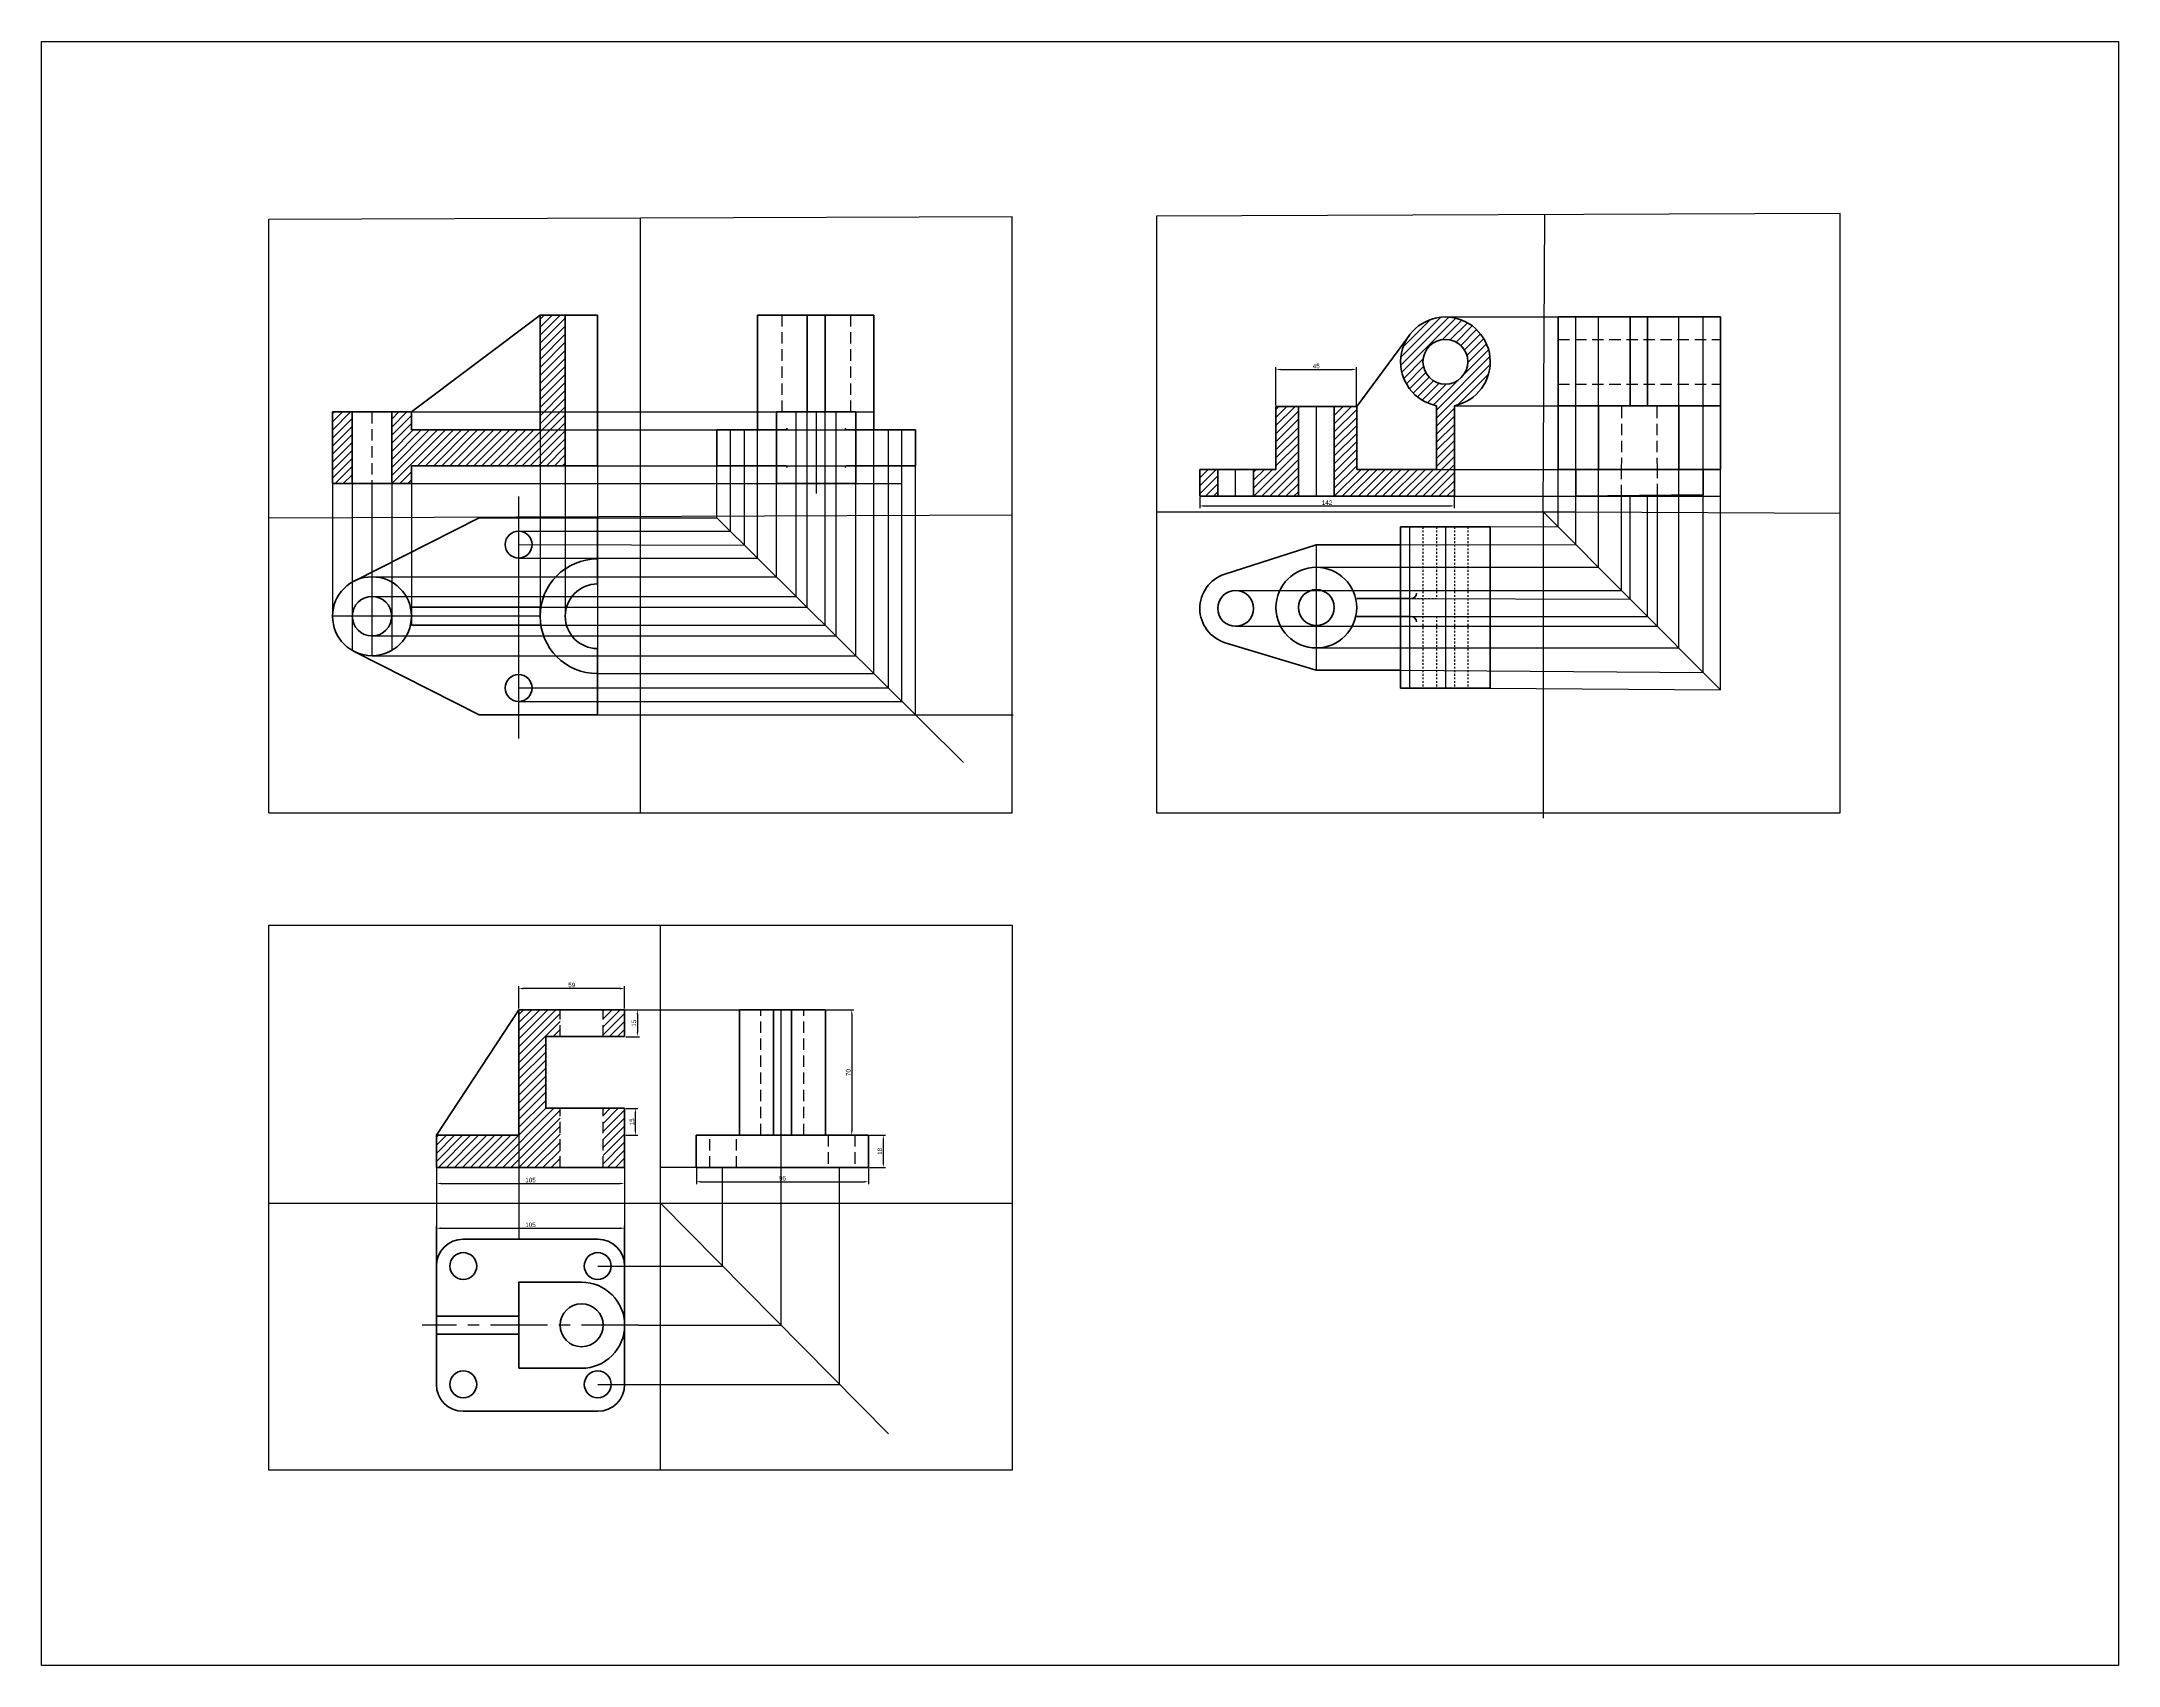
# Model space of a CAD drawing. Header units: millimetres. Extents: x 1139 to 36559, y 1596 to 14019.
# Drawn here: x 1150 to 2308, y 3028 to 3934 of the extents above; entities that cross this region are included whole.
import ezdxf

# ---------------------------------------------------------------- set-up
doc = ezdxf.new("R2010")
doc.units = ezdxf.units.MM
for name, pattern in [('CENTER', [50.8, 31.75, -6.35, 6.35, -6.35]), ('HIDDEN', [9.525, 6.35, -3.175]), ('JIS_02_1.0', [2, 1, -1])]:
    doc.linetypes.add(name, pattern=pattern)
doc.styles.get("Standard").update_dxf_attribs({"font": 'arial.ttf'})
doc.dimstyles.new('ISO-25', dxfattribs={"dimtxt": 2.5, "dimasz": 2.5, "dimexe": 1.25, "dimexo": 0.625, "dimtad": 1, "dimtxsty": 'Standard', "dimcen": 2.5, "dimadec": 0, "dimazin": 0, "dimtfac": 1, "dimtmove": 0, "dimatfit": 3, "dimfxl": 1, "dimarcsym": 0})

# ---------------------------------------------------------------- blocks, each defined once
blk = doc.blocks.new('*D102')
at = {"color": 0, "lineweight": -2, "transparency": 16777216}
for p, q in [((1838.3, 3730.6), (1838.3, 3752)), ((1840.8, 3750.7), (1880.8, 3750.7)), ((1883.3, 3730.6), (1883.3, 3752))]:
    blk.add_line(p, q, dxfattribs=at)
at = {"color": 0, "transparency": 16777216}
for points in [[(1840.8, 3751.1), (1840.8, 3750.3), (1838.3, 3750.7)], [(1880.8, 3751.1), (1880.8, 3750.3), (1883.3, 3750.7)]]:
    blk.add_solid(points, dxfattribs=at)
at = {"layer": 'Defpoints', "color": 0, "transparency": 16777216}
for p in [(1883.3, 3750.7), (1838.3, 3730), (1883.3, 3730)]:
    blk.add_point(p, dxfattribs=at)
at = {"color": 0, "transparency": 16777216, "insert": (1860.8, 3752.6), "char_height": 2.5, "attachment_point": 5}
blk.add_mtext('45', dxfattribs=at)
blk = doc.blocks.new('*D103')
at = {"color": 0, "lineweight": -2, "transparency": 16777216}
for p, q in [((1795.8, 3679.4), (1795.8, 3673.3)), ((1798.3, 3674.6), (1935.3, 3674.6)), ((1937.8, 3679.4), (1937.8, 3673.3))]:
    blk.add_line(p, q, dxfattribs=at)
at = {"color": 0, "transparency": 16777216}
for points in [[(1798.3, 3675), (1798.3, 3674.1), (1795.8, 3674.6)], [(1935.3, 3675), (1935.3, 3674.1), (1937.8, 3674.6)]]:
    blk.add_solid(points, dxfattribs=at)
at = {"layer": 'Defpoints', "color": 0, "transparency": 16777216}
for p in [(1795.8, 3680), (1937.8, 3680), (1937.8, 3674.6)]:
    blk.add_point(p, dxfattribs=at)
at = {"color": 0, "transparency": 16777216, "insert": (1866.8, 3676.4), "char_height": 2.5, "attachment_point": 5}
blk.add_mtext('142', dxfattribs=at)
blk = doc.blocks.new('*D99')
at = {"color": 0, "lineweight": -2, "transparency": 16777216}
for p, q in [((1475.6, 3393.5), (1483.3, 3393.5)), ((1482.1, 3391), (1482.1, 3381)), ((1475.6, 3378.5), (1483.3, 3378.5))]:
    blk.add_line(p, q, dxfattribs=at)
at = {"color": 0, "transparency": 16777216}
for points in [[(1481.7, 3391), (1482.5, 3391), (1482.1, 3393.5)], [(1481.7, 3381), (1482.5, 3381), (1482.1, 3378.5)]]:
    blk.add_solid(points, dxfattribs=at)
at = {"layer": 'Defpoints', "color": 0, "transparency": 16777216}
for p in [(1475, 3393.5), (1475, 3378.5), (1482.1, 3378.5)]:
    blk.add_point(p, dxfattribs=at)
at = {"color": 0, "transparency": 16777216, "insert": (1480.2, 3386), "char_height": 2.5, "attachment_point": 5, "rotation": 90}
blk.add_mtext('15', dxfattribs=at)
blk = doc.blocks.new('*D100')
at = {"color": 0, "lineweight": -2, "transparency": 16777216}
for p, q in [((1475.6, 3338.5), (1482.3, 3338.5)), ((1481, 3326), (1481, 3336)), ((1475.6, 3323.5), (1482.3, 3323.5))]:
    blk.add_line(p, q, dxfattribs=at)
at = {"color": 0, "transparency": 16777216}
for points in [[(1480.6, 3336), (1481.4, 3336), (1481, 3338.5)], [(1480.6, 3326), (1481.4, 3326), (1481, 3323.5)]]:
    blk.add_solid(points, dxfattribs=at)
at = {"layer": 'Defpoints', "color": 0, "transparency": 16777216}
for p in [(1475, 3338.5), (1481, 3338.5), (1475, 3323.5)]:
    blk.add_point(p, dxfattribs=at)
at = {"color": 0, "transparency": 16777216, "insert": (1479.1, 3331), "char_height": 2.5, "attachment_point": 5, "rotation": 90}
blk.add_mtext('15', dxfattribs=at)
blk = doc.blocks.new('*D101')
at = {"color": 0, "lineweight": -2, "transparency": 16777216}
for p, q in [((1370, 3304.9), (1370, 3295.4)), ((1475, 3304.9), (1475, 3295.4)), ((1372.5, 3296.6), (1472.5, 3296.6))]:
    blk.add_line(p, q, dxfattribs=at)
at = {"color": 0, "transparency": 16777216}
for points in [[(1372.5, 3297), (1372.5, 3296.2), (1370, 3296.6)], [(1472.5, 3297), (1472.5, 3296.2), (1475, 3296.6)]]:
    blk.add_solid(points, dxfattribs=at)
at = {"layer": 'Defpoints', "color": 0, "transparency": 16777216}
for p in [(1370, 3305.5), (1475, 3305.5), (1475, 3296.6)]:
    blk.add_point(p, dxfattribs=at)
at = {"color": 0, "transparency": 16777216, "insert": (1422.5, 3298.5), "char_height": 2.5, "attachment_point": 5}
blk.add_mtext('105', dxfattribs=at)
blk = doc.blocks.new('*D104')
at = {"color": 0, "lineweight": -2, "transparency": 16777216}
for p, q in [((1416, 3394.2), (1416, 3406.6)), ((1475, 3394.2), (1475, 3406.6)), ((1472.5, 3405.4), (1418.5, 3405.4))]:
    blk.add_line(p, q, dxfattribs=at)
at = {"color": 0, "transparency": 16777216}
for points in [[(1418.5, 3405.8), (1418.5, 3404.9), (1416, 3405.4)], [(1472.5, 3405.8), (1472.5, 3404.9), (1475, 3405.4)]]:
    blk.add_solid(points, dxfattribs=at)
at = {"layer": 'Defpoints', "color": 0, "transparency": 16777216}
for p in [(1416, 3405.4), (1416, 3393.5), (1475, 3393.5)]:
    blk.add_point(p, dxfattribs=at)
at = {"color": 0, "transparency": 16777216, "insert": (1445.5, 3407.3), "char_height": 2.5, "attachment_point": 5}
blk.add_mtext('59', dxfattribs=at)
blk = doc.blocks.new('*D105')
at = {"color": 0, "lineweight": -2, "transparency": 16777216}
for p, q in [((1515, 3304.9), (1515, 3296.3)), ((1611, 3304.9), (1611, 3296.3)), ((1517.5, 3297.6), (1608.5, 3297.6))]:
    blk.add_line(p, q, dxfattribs=at)
at = {"color": 0, "transparency": 16777216}
for points in [[(1517.5, 3298), (1517.5, 3297.1), (1515, 3297.6)], [(1608.5, 3298), (1608.5, 3297.1), (1611, 3297.6)]]:
    blk.add_solid(points, dxfattribs=at)
at = {"layer": 'Defpoints', "color": 0, "transparency": 16777216}
for p in [(1515, 3305.5), (1611, 3305.5), (1611, 3297.6)]:
    blk.add_point(p, dxfattribs=at)
at = {"color": 0, "transparency": 16777216, "insert": (1563, 3299.5), "char_height": 2.5, "attachment_point": 5}
blk.add_mtext('96', dxfattribs=at)
blk = doc.blocks.new('*D106')
at = {"color": 0, "lineweight": -2, "transparency": 16777216}
for p, q in [((1587.6, 3393.5), (1602.9, 3393.5)), ((1601.7, 3391), (1601.7, 3326)), ((1587.6, 3323.5), (1602.9, 3323.5))]:
    blk.add_line(p, q, dxfattribs=at)
at = {"color": 0, "transparency": 16777216}
for points in [[(1601.3, 3391), (1602.1, 3391), (1601.7, 3393.5)], [(1601.3, 3326), (1602.1, 3326), (1601.7, 3323.5)]]:
    blk.add_solid(points, dxfattribs=at)
at = {"layer": 'Defpoints', "color": 0, "transparency": 16777216}
for p in [(1587, 3393.5), (1587, 3323.5), (1601.7, 3323.5)]:
    blk.add_point(p, dxfattribs=at)
at = {"color": 0, "transparency": 16777216, "insert": (1599.8, 3358.5), "char_height": 2.5, "attachment_point": 5, "rotation": 90}
blk.add_mtext('70', dxfattribs=at)
blk = doc.blocks.new('*D107')
at = {"color": 0, "lineweight": -2, "transparency": 16777216}
for p, q in [((1611.6, 3323.5), (1620.5, 3323.5)), ((1619.3, 3321), (1619.3, 3308)), ((1611.6, 3305.5), (1620.5, 3305.5))]:
    blk.add_line(p, q, dxfattribs=at)
at = {"color": 0, "transparency": 16777216}
for points in [[(1618.9, 3321), (1619.7, 3321), (1619.3, 3323.5)], [(1618.9, 3308), (1619.7, 3308), (1619.3, 3305.5)]]:
    blk.add_solid(points, dxfattribs=at)
at = {"layer": 'Defpoints', "color": 0, "transparency": 16777216}
for p in [(1611, 3323.5), (1611, 3305.5), (1619.3, 3305.5)]:
    blk.add_point(p, dxfattribs=at)
at = {"color": 0, "transparency": 16777216, "insert": (1617.4, 3314.5), "char_height": 2.5, "attachment_point": 5, "rotation": 90}
blk.add_mtext('18', dxfattribs=at)
blk = doc.blocks.new('*D108')
at = {"color": 0, "lineweight": -2, "transparency": 16777216}
for p, q in [((1370, 3251.2), (1370, 3272.9)), ((1372.5, 3271.6), (1472.5, 3271.6)), ((1475, 3251.2), (1475, 3272.9))]:
    blk.add_line(p, q, dxfattribs=at)
at = {"color": 0, "transparency": 16777216}
for points in [[(1372.5, 3272.1), (1372.5, 3271.2), (1370, 3271.6)], [(1472.5, 3272.1), (1472.5, 3271.2), (1475, 3271.6)]]:
    blk.add_solid(points, dxfattribs=at)
at = {"layer": 'Defpoints', "color": 0, "transparency": 16777216}
for p in [(1475, 3271.6), (1370, 3250.5), (1475, 3250.5)]:
    blk.add_point(p, dxfattribs=at)
at = {"color": 0, "transparency": 16777216, "insert": (1422.5, 3273.5), "char_height": 2.5, "attachment_point": 5}
blk.add_mtext('105', dxfattribs=at)

msp = doc.modelspace()

# ---------------------------------------------------------------- hatches: boundary and pattern name
at = {"linetype": 'HIDDEN'}
h = msp.add_hatch(dxfattribs=at)
h.set_pattern_fill('ANSI31', color=256)
h.set_pattern_definition([(45, (521.5324, 1642.1952), (-2.245064, 2.245064), [])])
h.paths.add_polyline_path([(1345.082, 3687.006), (1356.082, 3687.006), (1356.082, 3697.006), (1368.082, 3697.006), (1441.846, 3697.006), (1441.846, 3781.006), (1427.846, 3781.006), (1427.846, 3717.006), (1368.082, 3717.006), (1356.082, 3717.006), (1356.082, 3727.006), (1345.082, 3727.006)])
h.paths.add_polyline_path([(1323.082, 3727.006), (1312.082, 3727.006), (1312.082, 3687.006), (1323.082, 3687.006)])
h = msp.add_hatch()
h.set_pattern_fill('ANSI31', color=256)
h.set_pattern_definition([(45, (-732.341, 1593.2207), (-2.245064, 2.245064), [])])
h.paths.add_polyline_path([(1805.839, 3694.995), (1795.839, 3694.995), (1795.839, 3679.995), (1805.839, 3679.995)])
h.paths.add_polyline_path([(1850.839, 3694.995), (1825.839, 3694.995), (1825.839, 3679.995), (1850.839, 3679.995)])
h.paths.add_polyline_path([(1850.839, 3729.995), (1838.339, 3729.995), (1838.339, 3694.995), (1850.839, 3694.995)])
h.paths.add_polyline_path([(1883.339, 3729.995), (1870.839, 3729.995), (1870.839, 3694.995), (1883.339, 3694.995)], flags=17)
h.paths.add_polyline_path([(1937.839, 3730.5, 0.35639396), (1957.839, 3754.995), (1945.339, 3754.995, -1), (1920.339, 3754.995), (1907.839, 3754.995, 0.35639396), (1927.839, 3730.5), (1927.839, 3694.995), (1870.839, 3694.995), (1870.839, 3679.995), (1937.839, 3679.995)])
h.paths.add_polyline_path([(1945.339, 3754.995), (1957.839, 3754.995, 1), (1907.839, 3754.995), (1920.339, 3754.995, -1)])
at = {"linetype": 'CENTER', "true_color": 0xffffff}
h = msp.add_hatch(dxfattribs=at)
h.set_pattern_fill('ANSI31')
h.set_pattern_definition([(45, (99.5718, 2146.2624), (-2.245064, 2.245064), [])])
h.paths.add_polyline_path([(1415.996, 3323.529), (1369.996, 3323.529), (1369.996, 3305.529), (1415.996, 3305.529)])
h.paths.add_polyline_path([(1438.996, 3338.529), (1430.996, 3338.529), (1430.996, 3378.529), (1438.996, 3378.529), (1438.996, 3393.529), (1415.996, 3393.529), (1415.996, 3323.529), (1415.996, 3305.529), (1438.996, 3305.529)])
h.paths.add_polyline_path([(1474.996, 3338.529), (1462.996, 3338.529), (1462.996, 3305.529), (1474.996, 3305.529), (1474.996, 3323.529)])
h.paths.add_polyline_path([(1474.996, 3393.529), (1462.996, 3393.529), (1462.996, 3378.529), (1474.996, 3378.529)])

# ---------------------------------------------------------------- linework, layer by layer
for p, q in [((1149.748, 3933.65), (2308.275, 3933.65)), ((1149.748, 3027.722), (1149.748, 3933.65)), ((2308.275, 3933.65), (2308.275, 3027.722)), ((1276.618, 3834.627), (1691.205, 3835.976)), ((1483.912, 3503.424), (1483.912, 3835.301)), ((1691.205, 3503.424), (1691.205, 3835.976)), ((2153.042, 3837.687), (1771.689, 3836.238)), ((1771.689, 3836.238), (1771.689, 3503.424)), ((1987.446, 3671.306), (1988.24, 3837.061)), ((2153.042, 3503.424), (2153.042, 3837.687)), ((1276.618, 3503.424), (1276.618, 3834.627)), ((1549.135, 3781.006), (1614.048, 3781.006)), ((1549.135, 3645.532), (1549.135, 3781.006)), ((1576.811, 3618.032), (1576.811, 3781.006)), ((1586.875, 3608.032), (1586.875, 3781.006)), ((1614.048, 3581.032), (1614.048, 3781.006)), ((1932.839, 3779.995), (2086.326, 3779.995)), ((1995.683, 3663.035), (1995.683, 3779.995)), ((2086.326, 3779.995), (1995.683, 3779.995)), ((2005.565, 3653.11), (2005.565, 3779.995)), ((2018.234, 3640.387), (2018.234, 3779.995)), ((2063.042, 3595.387), (2063.042, 3779.995)), ((2076.635, 3581.735), (2076.635, 3779.995)), ((2086.326, 3572.002), (2086.326, 3779.995)), ((2086.326, 3730.5), (2086.326, 3779.995)), ((1937.839, 3730.5), (2086.326, 3730.5)), ((1356.082, 3727.006), (1614.048, 3727.006)), ((1559.702, 3635.032), (1559.702, 3727.006)), ((1570.772, 3624.032), (1570.772, 3727.006)), ((1581.843, 3727.006), (1581.843, 3681.467)), ((1592.913, 3602.032), (1592.913, 3727.006)), ((1603.984, 3591.032), (1603.984, 3727.006)), ((1860.839, 3729.995), (1860.839, 3679.995)), ((1427.846, 3717.006), (1427.846, 3608.032)), ((1427.846, 3717.006), (1637.195, 3717.006)), ((1526.491, 3668.032), (1526.491, 3717.006)), ((1526.491, 3717.006), (1526.491, 3697.006)), ((1534.039, 3660.532), (1534.039, 3717.006)), ((1541.855, 3652.765), (1541.855, 3717.006)), ((1622.099, 3573.032), (1622.099, 3717.006)), ((1629.647, 3565.532), (1629.647, 3717.006)), ((1637.195, 3558.032), (1637.195, 3717.006)), ((1441.846, 3697.006), (1441.846, 3613.032)), ((1459.846, 3697.006), (1459.846, 3631.032)), ((1459.846, 3697.006), (1629.647, 3697.006)), ((1312.082, 3687.006), (1312.082, 3613.032)), ((1323.082, 3687.006), (1323.082, 3593.979)), ((1334.082, 3687.006), (1334.082, 3591.032)), ((1345.082, 3687.006), (1345.082, 3593.979)), ((1356.082, 3687.006), (1356.082, 3608.032)), ((1356.082, 3687.006), (1629.647, 3687.006)), ((1815.839, 3679.995), (1815.839, 3694.995)), ((1927.839, 3694.995), (2086.326, 3694.995)), ((1415.846, 3679.934), (1415.846, 3544.859)), ((1795.839, 3679.995), (1937.839, 3679.995)), ((1937.839, 3679.995), (1795.839, 3679.995)), ((1937.839, 3679.995), (2086.326, 3679.995)), ((2031.139, 3627.426), (2031.139, 3680.308)), ((2035.969, 3622.575), (2035.969, 3680.368)), ((2045.616, 3612.887), (2045.616, 3680.486)), ((2045.616, 3680.486), (2045.616, 3679.995)), ((2051.054, 3607.426), (2051.054, 3680.552)), ((1276.618, 3668.032), (1691.205, 3669.7)), ((1459.846, 3668.032), (1526.491, 3668.032)), ((1526.491, 3668.032), (1664.006, 3531.392)), ((1771.689, 3671.306), (2005.565, 3671.306)), ((1907.839, 3662.887), (1957.839, 3662.887)), ((1957.839, 3662.887), (1995.683, 3663.035)), ((1987.446, 3671.306), (1987.446, 3572.683)), ((1987.446, 3671.306), (2086.326, 3572.002)), ((2005.565, 3671.306), (2153.042, 3670.556)), ((1415.846, 3660.532), (1534.039, 3660.532)), ((1415.846, 3653.032), (1541.855, 3652.765)), ((1860.839, 3652.887), (1860.839, 3582.887)), ((1907.839, 3652.887), (2005.565, 3653.11)), ((1415.846, 3645.532), (1549.135, 3645.532)), ((1860.839, 3640.387), (2018.234, 3640.387)), ((1334.082, 3635.032), (1559.702, 3635.032)), ((1459.846, 3631.032), (1459.846, 3595.032)), ((1815.839, 3627.426), (2031.139, 3627.426)), ((1334.082, 3624.032), (1570.772, 3624.032)), ((1427.846, 3613.032), (1427.846, 3618.032)), ((1427.846, 3618.032), (1576.811, 3618.032)), ((1805.839, 3617.887), (1805.839, 3617.426)), ((1825.839, 3617.887), (1825.839, 3617.426)), ((1907.839, 3622.887), (2035.969, 3622.575)), ((1912.719, 3622.887), (1913.719, 3622.887)), ((1916.719, 3625.887), (1916.719, 3625.887)), ((1427.846, 3613.032), (1312.082, 3613.032)), ((1427.846, 3608.032), (1586.875, 3608.032)), ((1815.839, 3607.426), (2051.054, 3607.426)), ((1907.839, 3612.887), (2045.616, 3612.887)), ((1912.719, 3612.887), (1913.719, 3612.887)), ((1916.719, 3609.887), (1916.719, 3609.887)), ((1334.082, 3602.032), (1592.913, 3602.032)), ((1459.846, 3595.032), (1459.846, 3558.032)), ((1860.839, 3595.387), (2063.042, 3595.387)), ((1334.082, 3591.032), (1603.984, 3591.032)), ((1459.846, 3581.032), (1614.048, 3581.032)), ((1907.839, 3582.887), (2076.635, 3581.735)), ((1415.846, 3573.032), (1622.099, 3573.032)), ((1957.839, 3572.887), (2086.326, 3572.002)), ((1987.446, 3572.683), (1987.446, 3503.424)), ((1415.846, 3565.532), (1629.647, 3565.532)), ((1459.846, 3558.032), (1691.725, 3558.032)), ((1276.618, 3503.424), (1691.205, 3503.424)), ((1771.689, 3503.424), (2153.042, 3503.424)), ((1987.446, 3503.424), (1987.446, 3500.441)), ((2308.275, 3027.722), (1149.748, 3027.722))]:
    msp.add_line(p, q)
at = {"lineweight": 40}
for p, q in [((1356.082, 3727.006), (1427.846, 3781.006)), ((1441.846, 3781.006), (1427.846, 3781.006)), ((1427.846, 3781.006), (1427.846, 3717.006)), ((1459.846, 3781.006), (1441.846, 3781.006)), ((1441.846, 3781.006), (1441.846, 3697.006)), ((1459.846, 3717.006), (1459.846, 3781.006)), ((1549.135, 3717.006), (1549.135, 3781.006)), ((1549.135, 3781.006), (1614.048, 3781.006)), ((1576.811, 3727.006), (1576.811, 3781.006)), ((1576.811, 3781.006), (1586.875, 3781.006)), ((1586.875, 3781.006), (1586.875, 3727.006)), ((1614.048, 3781.006), (1614.048, 3717.006)), ((1356.082, 3727.006), (1312.082, 3727.006)), ((1312.082, 3727.006), (1312.082, 3687.006)), ((1323.082, 3727.006), (1323.082, 3687.006)), ((1345.082, 3727.006), (1345.082, 3687.006)), ((1356.082, 3717.006), (1356.082, 3727.006)), ((1603.984, 3727.006), (1559.702, 3727.006)), ((1559.702, 3727.006), (1559.702, 3687.006)), ((1603.984, 3687.006), (1603.984, 3727.006)), ((1368.082, 3717.006), (1356.082, 3717.006)), ((1368.082, 3717.006), (1427.846, 3717.006)), ((1459.846, 3717.006), (1459.846, 3697.006)), ((1526.491, 3717.006), (1562.668, 3717.006)), ((1526.491, 3717.006), (1526.491, 3697.006)), ((1562.668, 3717.006), (1564.668, 3717.006)), ((1601.017, 3717.006), (1599.017, 3717.006)), ((1637.195, 3717.006), (1601.017, 3717.006)), ((1637.195, 3717.006), (1637.195, 3697.006)), ((1356.082, 3697.006), (1356.082, 3687.006)), ((1356.082, 3697.006), (1368.082, 3697.006)), ((1459.846, 3697.006), (1368.082, 3697.006)), ((1526.491, 3697.006), (1562.668, 3697.006)), ((1562.668, 3697.006), (1564.668, 3697.006)), ((1601.017, 3697.006), (1599.017, 3697.006)), ((1637.195, 3697.006), (1601.017, 3697.006)), ((1312.082, 3687.006), (1356.082, 3687.006)), ((1559.702, 3687.006), (1603.984, 3687.006)), ((1393.846, 3668.032), (1324.126, 3632.65)), ((1459.846, 3668.032), (1393.846, 3668.032)), ((1459.846, 3631.032), (1459.846, 3668.032)), ((1427.846, 3618.032), (1356.082, 3618.032)), ((1427.846, 3608.032), (1356.082, 3608.032)), ((1393.846, 3558.032), (1324.126, 3593.413)), ((1459.846, 3595.032), (1459.846, 3558.032)), ((1459.846, 3558.032), (1393.846, 3558.032)), ((1369.996, 3323.529), (1415.996, 3393.529)), ((1474.996, 3393.529), (1415.996, 3393.529)), ((1415.996, 3393.529), (1415.996, 3323.529)), ((1474.996, 3393.529), (1474.996, 3378.529)), ((1586.996, 3393.529), (1538.996, 3393.529)), ((1538.996, 3393.529), (1538.996, 3323.529)), ((1557.996, 3323.529), (1557.996, 3393.529)), ((1567.996, 3323.529), (1567.996, 3393.529)), ((1586.996, 3393.529), (1586.996, 3323.529)), ((1430.996, 3378.529), (1430.996, 3338.529)), ((1474.996, 3378.529), (1430.996, 3378.529)), ((1474.996, 3338.529), (1430.996, 3338.529)), ((1474.996, 3323.529), (1474.996, 3338.529)), ((1415.996, 3323.529), (1369.996, 3323.529)), ((1369.996, 3323.529), (1369.996, 3305.529)), ((1474.996, 3305.529), (1474.996, 3323.529)), ((1514.996, 3305.529), (1514.996, 3323.529)), ((1514.996, 3323.529), (1610.996, 3323.529)), ((1610.996, 3323.529), (1610.996, 3305.529)), ((1369.996, 3305.529), (1474.996, 3305.529)), ((1514.996, 3305.529), (1610.996, 3305.529)), ((1384.996, 3265.529), (1459.996, 3265.529)), ((1369.996, 3184.529), (1369.996, 3250.529)), ((1474.996, 3250.529), (1474.996, 3184.529)), ((1450.996, 3241.529), (1415.996, 3241.529)), ((1415.996, 3241.529), (1415.996, 3193.529)), ((1415.996, 3222.529), (1369.996, 3222.529)), ((1415.996, 3212.529), (1369.996, 3212.529)), ((1415.996, 3193.529), (1450.996, 3193.529)), ((1459.996, 3169.529), (1384.996, 3169.529))]:
    msp.add_line(p, q, dxfattribs=at)
at = {"linetype": 'HIDDEN'}
for p, q in [((1562.668, 3781.006), (1562.668, 3727.006)), ((1601.017, 3781.006), (1601.017, 3727.006)), ((1334.082, 3727.006), (1334.082, 3687.006))]:
    msp.add_line(p, q, dxfattribs=at)
at = {"color": 3, "lineweight": 40}
for p, q in [((1995.683, 3779.995), (1995.683, 3730.5)), ((1995.683, 3779.995), (2086.326, 3779.995)), ((2086.326, 3779.995), (2086.326, 3730.5)), ((1995.683, 3730.5), (2018.234, 3730.5)), ((2063.042, 3730.5), (2086.326, 3730.5)), ((1907.839, 3662.887), (1907.839, 3572.887)), ((1907.839, 3662.887), (1957.839, 3662.887)), ((1957.839, 3662.887), (1957.839, 3572.887)), ((1957.839, 3572.887), (1907.839, 3572.887))]:
    msp.add_line(p, q, dxfattribs=at)
at = {"color": 4, "lineweight": 40}
for p, q in [((2035.969, 3730.5), (2035.969, 3779.995)), ((2045.616, 3730.5), (2045.616, 3779.995)), ((1883.339, 3729.995), (1912.719, 3769.834)), ((1912.719, 3622.887), (1883.339, 3622.887)), ((1912.719, 3612.887), (1883.339, 3612.887))]:
    msp.add_line(p, q, dxfattribs=at)
at = {"color": 3, "linetype": 'HIDDEN'}
for p, q in [((1995.683, 3767.495), (2086.326, 3767.495)), ((1995.683, 3742.495), (2086.326, 3742.495))]:
    msp.add_line(p, q, dxfattribs=at)
at = {"color": 6, "lineweight": 40}
for p, q in [((1927.839, 3730.5), (1927.839, 3694.995)), ((1937.839, 3730.5), (1937.839, 3679.995)), ((1995.683, 3730.5), (1995.683, 3694.995)), ((1995.683, 3730.5), (2018.234, 3730.5)), ((2063.042, 3730.5), (2086.326, 3730.5)), ((2086.326, 3730.5), (2086.326, 3694.995)), ((1995.683, 3694.995), (2005.565, 3694.995)), ((2086.326, 3694.995), (2076.635, 3694.995))]:
    msp.add_line(p, q, dxfattribs=at)
at = {"color": 242, "lineweight": 40, "true_color": 0xcd2027}
for p, q in [((2018.234, 3694.995), (2018.234, 3730.5)), ((2018.234, 3730.5), (2063.042, 3730.5)), ((2063.042, 3730.5), (2063.042, 3694.995)), ((1838.339, 3694.995), (1838.339, 3729.995)), ((1838.339, 3729.995), (1883.339, 3729.995)), ((1850.839, 3729.995), (1850.839, 3679.995)), ((1870.839, 3729.995), (1870.839, 3679.995)), ((1883.339, 3694.995), (1883.339, 3729.995))]:
    msp.add_line(p, q, dxfattribs=at)
at = {"color": 1, "linetype": 'HIDDEN'}
for p, q in [((2031.139, 3694.995), (2031.249, 3730.5)), ((2051.054, 3694.995), (2050.912, 3730.5))]:
    msp.add_line(p, q, dxfattribs=at)
at = {"color": 2, "lineweight": 40}
for p, q in [((1795.839, 3679.995), (1795.839, 3694.995)), ((1795.839, 3694.995), (1838.339, 3694.995)), ((1805.839, 3679.995), (1805.839, 3694.995)), ((1825.839, 3679.995), (1825.839, 3694.995)), ((1883.339, 3694.995), (1927.839, 3694.995)), ((2005.565, 3694.995), (2076.635, 3694.995)), ((2005.565, 3694.995), (2005.565, 3679.995)), ((2076.635, 3680.865), (2076.635, 3694.995)), ((1815.839, 3679.995), (1795.839, 3679.995)), ((1937.839, 3679.995), (1815.839, 3679.995)), ((2005.565, 3679.995), (2076.635, 3680.865)), ((1860.839, 3652.887), (1809.723, 3636.468)), ((1907.839, 3652.887), (1860.839, 3652.887)), ((1860.839, 3582.887), (1810.038, 3598.286)), ((1907.839, 3582.887), (1860.839, 3582.887))]:
    msp.add_line(p, q, dxfattribs=at)
at = {"color": 2, "linetype": 'HIDDEN'}
for p, q in [((2031.139, 3679.995), (2031.139, 3694.995)), ((2051.054, 3680.552), (2051.054, 3694.995))]:
    msp.add_line(p, q, dxfattribs=at)
at = {"color": 3, "linetype": 'JIS_02_1.0'}
for p, q in [((1920.339, 3662.887), (1920.339, 3572.887)), ((1945.339, 3662.887), (1945.339, 3572.887))]:
    msp.add_line(p, q, dxfattribs=at)
at = {"color": 6, "linetype": 'JIS_02_1.0', "lineweight": -3}
for p, q in [((1927.839, 3662.887), (1927.839, 3622.887)), ((1937.839, 3662.887), (1937.839, 3572.887)), ((1927.839, 3612.887), (1927.839, 3572.887))]:
    msp.add_line(p, q, dxfattribs=at)
at = {"color": 4, "linetype": 'JIS_02_1.0'}
for p, q in [((1913.219, 3622.887), (1927.839, 3622.887)), ((1912.719, 3612.887), (1927.839, 3612.887))]:
    msp.add_line(p, q, dxfattribs=at)
at = {"color": 7, "true_color": 0xffffff}
for p, q in [((1494.996, 3136.755), (1494.996, 3440.65)), ((1474.996, 3393.529), (1494.996, 3393.529)), ((1494.996, 3393.529), (1538.996, 3393.529)), ((1562.266, 3217.529), (1562.266, 3393.529)), ((1415.996, 3323.529), (1415.996, 3265.529)), ((1369.996, 3305.529), (1369.996, 3285.529)), ((1474.996, 3305.529), (1474.996, 3250.529)), ((1514.996, 3305.529), (1494.996, 3305.529)), ((1529.62, 3250.529), (1529.62, 3305.529)), ((1594.912, 3184.529), (1594.912, 3305.529)), ((1276.618, 3285.529), (1691.205, 3285.529)), ((1369.996, 3285.529), (1369.996, 3250.529)), ((1494.996, 3285.529), (1622.154, 3156.991)), ((1459.996, 3250.529), (1529.62, 3250.529)), ((1482.776, 3217.529), (1562.266, 3217.529)), ((1459.996, 3184.529), (1594.912, 3184.529))]:
    msp.add_line(p, q, dxfattribs=at)
at = {"color": 7, "linetype": 'HIDDEN', "true_color": 0xffffff}
for p, q in [((1438.996, 3378.529), (1438.996, 3393.529)), ((1462.996, 3378.529), (1462.996, 3393.529)), ((1550.996, 3323.529), (1550.996, 3393.529)), ((1574.996, 3323.529), (1574.996, 3393.529)), ((1438.996, 3305.529), (1438.996, 3338.529)), ((1462.996, 3305.529), (1462.996, 3338.529)), ((1522.496, 3305.529), (1522.496, 3323.529)), ((1537.496, 3305.529), (1537.496, 3323.529)), ((1588.496, 3323.529), (1588.496, 3305.529)), ((1603.496, 3323.529), (1603.496, 3305.529))]:
    msp.add_line(p, q, dxfattribs=at)
at = {"color": 7, "linetype": 'CENTER', "true_color": 0xffffff}
msp.add_line((1482.776, 3217.529), (1362.096, 3217.529), dxfattribs=at)
for points in [[(1912.719, 3662.887), (1912.719, 3572.887)], [(1932.839, 3662.887), (1932.839, 3572.887)]]:
    msp.add_lwpolyline(points)
at = {"color": 7, "true_color": 0xffffff}
msp.add_lwpolyline([(1276.618, 3440.65), (1691.205, 3440.65), (1691.205, 3136.755), (1276.618, 3136.755)], close=True, dxfattribs=at)
at = {"color": 3, "lineweight": 40}
msp.add_circle((1932.839, 3754.995), 12.5, dxfattribs=at)
at = {"lineweight": 40}
for centre, radius in [((1415.846, 3653.032), 7.5), ((1334.082, 3613.032), 22), ((1334.082, 3613.032), 11), ((1415.846, 3573.032), 7.5), ((1384.996, 3250.529), 7.5), ((1459.996, 3250.529), 7.5), ((1450.996, 3217.529), 12), ((1384.996, 3184.529), 7.5), ((1459.996, 3184.529), 7.5)]:
    msp.add_circle(centre, radius, dxfattribs=at)
at = {"color": 242, "lineweight": 40, "true_color": 0xcd2027}
for radius in [22.5, 10]:
    msp.add_circle((1860.839, 3617.887), radius, dxfattribs=at)
at = {"color": 2, "lineweight": 40}
msp.add_circle((1815.839, 3617.426), 10, dxfattribs=at)
at = {"color": 3, "lineweight": 40}
msp.add_arc((1932.839, 3754.995), 25, 281.536959, 258.463041, dxfattribs=at)
at = {"lineweight": 40}
for centre, radius, start, end in [((1564.668, 3718.006), 1, 270, 0), ((1599.017, 3718.006), 1, 180, 270), ((1564.668, 3696.006), 1, 0, 90), ((1599.017, 3696.006), 1, 90, 180), ((1459.846, 3613.032), 32, 90, 270), ((1459.846, 3613.032), 18, 90, 270), ((1384.996, 3250.529), 15, 90, 180), ((1459.996, 3250.529), 15, 0, 90), ((1450.996, 3217.529), 24, 270, 90), ((1384.996, 3184.529), 15, 180, 270), ((1459.996, 3184.529), 15, 270, 0)]:
    msp.add_arc(centre, radius, start, end, dxfattribs=at)
at = {"color": 2, "lineweight": 40}
msp.add_arc((1815.839, 3617.426), 20, 107.807413, 253.136679, dxfattribs=at)
at = {"color": 4, "lineweight": 40}
for centre, start, end in [((1913.719, 3625.887), 270, 0), ((1913.719, 3609.887), 0, 90)]:
    msp.add_arc(centre, 3, start, end, dxfattribs=at)

# ---------------------------------------------------------------- dimensions: what is measured, and where the dimension line sits
for base, p1, p2, picture, middle in [((1883.339, 3750.706), (1838.339, 3729.995), (1883.339, 3729.995), '*D102', (1860.839, 3752.602)), ((1937.839, 3674.554), (1795.839, 3679.995), (1937.839, 3679.995), '*D103', (1866.839, 3676.434))]:
    dim = msp.add_linear_dim(base=base, p1=p1, p2=p2, dimstyle='ISO-25')
    dim.commit()
    dim.dimension.update_dxf_attribs({"geometry": picture, "text_midpoint": middle})
at = {"color": 7, "true_color": 0xffffff}
for base, p1, p2, picture, middle in [((1415.996, 3405.351), (1474.996, 3393.529), (1415.996, 3393.529), '*D104', (1445.496, 3407.253)), ((1474.996, 3296.607), (1369.996, 3305.529), (1474.996, 3305.529), '*D101', (1422.496, 3298.508)), ((1610.996, 3297.56), (1514.996, 3305.529), (1610.996, 3305.529), '*D105', (1562.996, 3299.462)), ((1474.996, 3271.647), (1369.996, 3250.529), (1474.996, 3250.529), '*D108', (1422.496, 3273.548))]:
    dim = msp.add_linear_dim(base=base, p1=p1, p2=p2, dimstyle='ISO-25', dxfattribs=at)
    dim.commit()
    dim.dimension.update_dxf_attribs({"geometry": picture, "text_midpoint": middle})
for base, p1, p2, picture, middle in [((1482.076, 3378.529), (1474.996, 3393.529), (1474.996, 3378.529), '*D99', (1480.174, 3386.029)), ((1601.695, 3323.529), (1586.996, 3393.529), (1586.996, 3323.529), '*D106', (1599.793, 3358.529)), ((1481.012, 3338.529), (1474.996, 3323.529), (1474.996, 3338.529), '*D100', (1479.111, 3331.029)), ((1619.274, 3305.529), (1610.996, 3323.529), (1610.996, 3305.529), '*D107', (1617.373, 3314.529))]:
    dim = msp.add_linear_dim(base=base, p1=p1, p2=p2, angle=90, dimstyle='ISO-25', dxfattribs=at)
    dim.commit()
    dim.dimension.update_dxf_attribs({"geometry": picture, "text_midpoint": middle})

doc.saveas('drawing.dxf')
